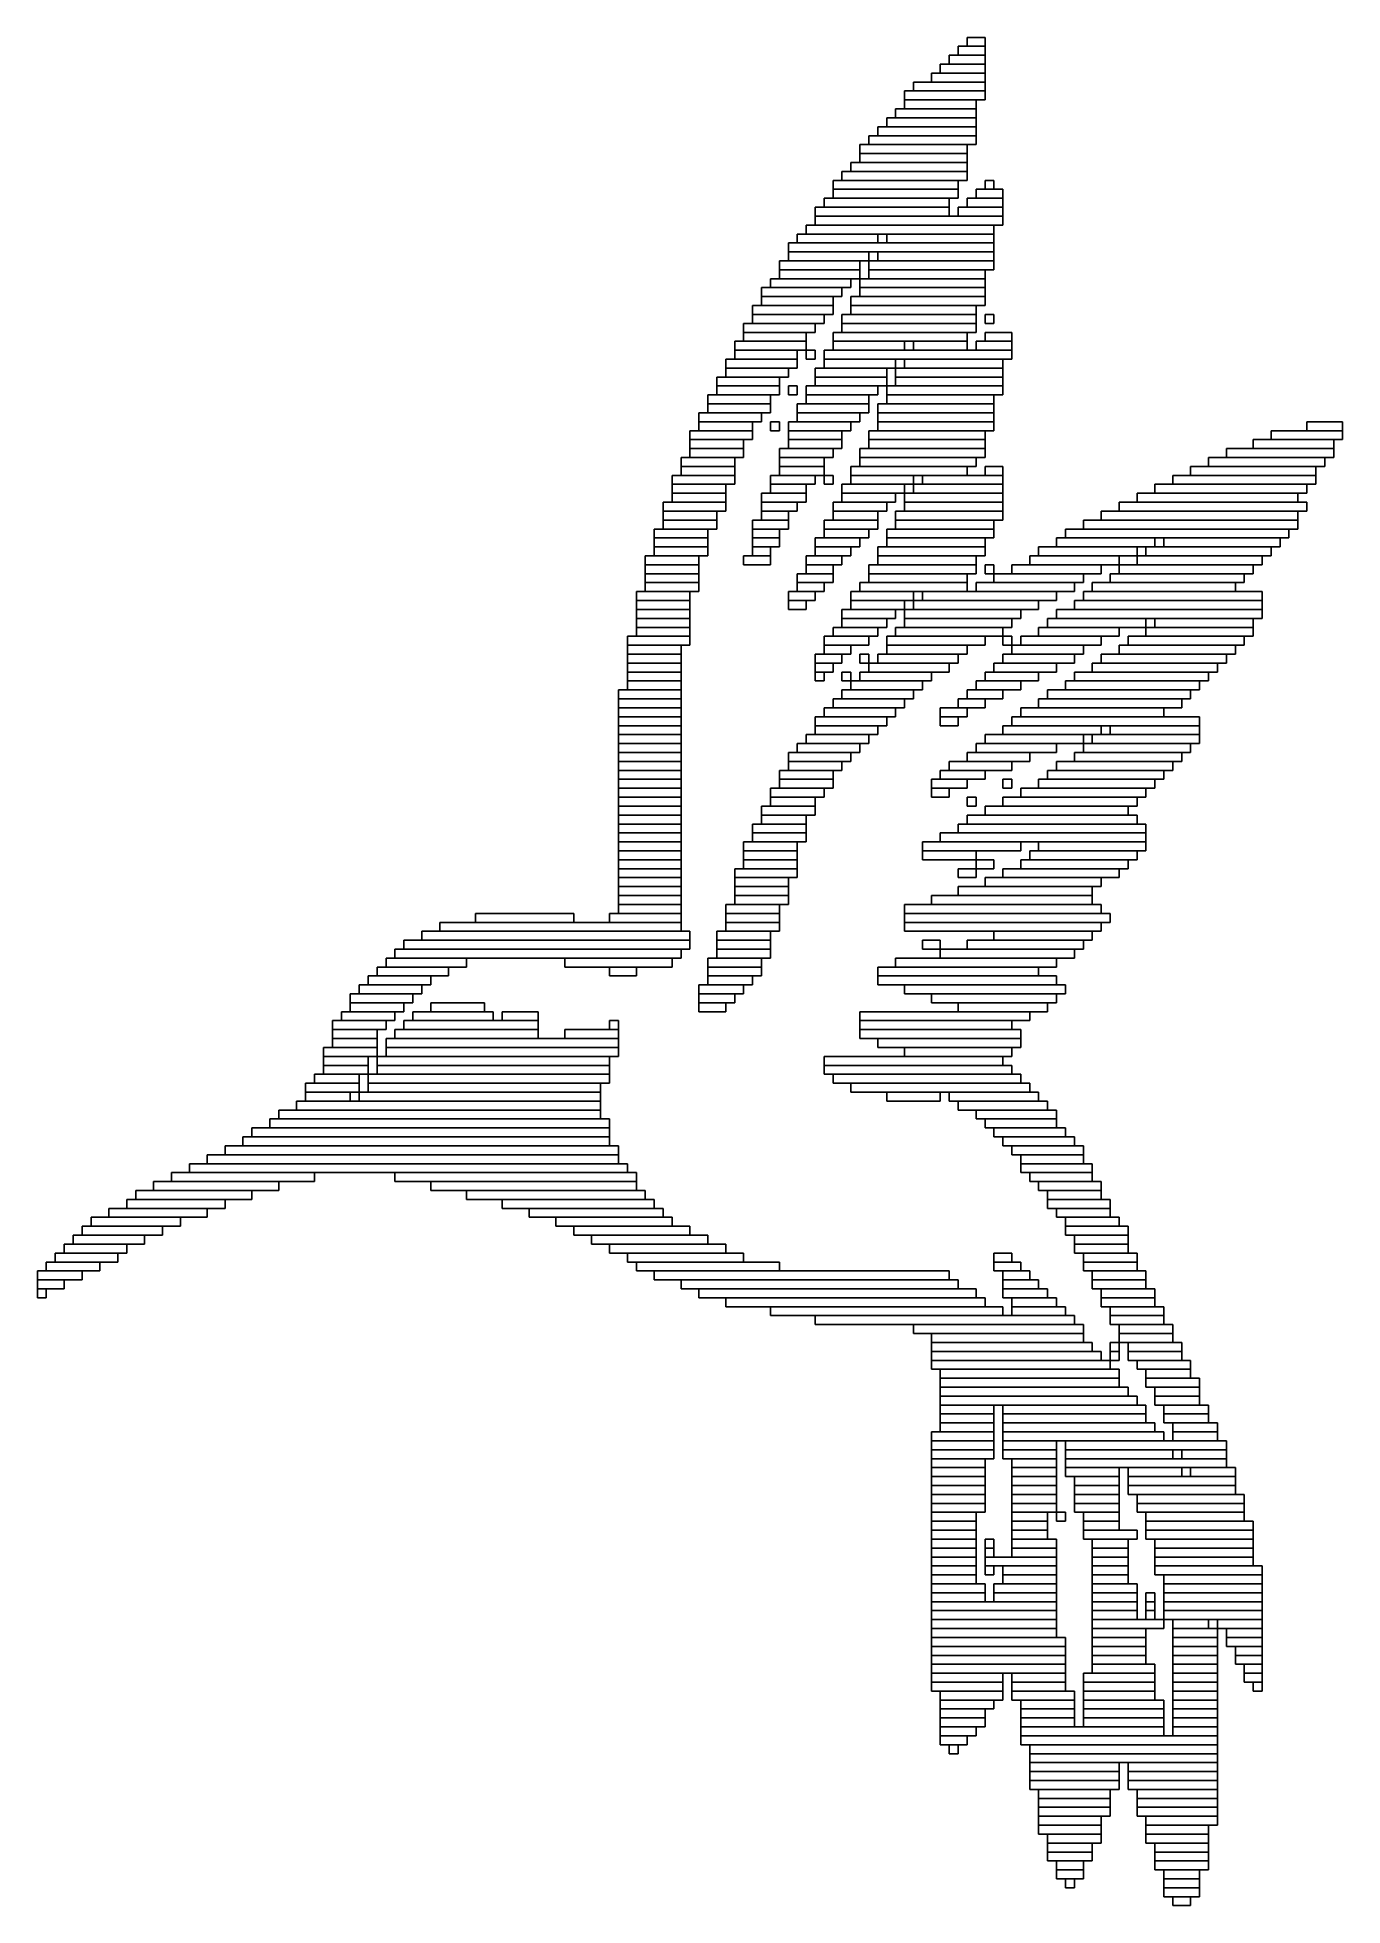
# Model space of a CAD drawing. Extents: x 439 to 585, y 408 to 617.
import ezdxf

# ---------------------------------------------------------------- set-up
doc = ezdxf.new("R2010")
doc.units = 0

msp = doc.modelspace()

# ---------------------------------------------------------------- linework, layer by layer
for p, q in [((543, 617), (545, 617)), ((543, 616), (543, 617)), ((545, 617), (545, 616)), ((541, 615), (545, 615)), ((541, 614), (541, 615)), ((542, 616), (545, 616)), ((542, 615), (542, 616)), ((545, 615), (542, 615)), ((545, 616), (543, 616)), ((545, 616), (545, 615)), ((545, 615), (545, 614)), ((539, 613), (545, 613)), ((539, 612), (539, 613)), ((540, 614), (545, 614)), ((540, 613), (540, 614)), ((545, 613), (540, 613)), ((545, 614), (541, 614)), ((545, 614), (545, 613)), ((545, 613), (545, 612)), ((536, 611), (545, 611)), ((536, 610), (536, 611)), ((537, 612), (545, 612)), ((537, 611), (537, 612)), ((545, 611), (537, 611)), ((545, 612), (539, 612)), ((545, 612), (545, 611)), ((545, 611), (545, 610)), ((535, 609), (544, 609)), ((535, 608), (535, 609)), ((545, 610), (536, 610)), ((536, 610), (544, 610)), ((536, 609), (536, 610)), ((544, 609), (536, 609)), ((544, 610), (544, 609)), ((544, 609), (544, 608)), ((533, 607), (544, 607)), ((533, 606), (533, 607)), ((534, 608), (544, 608)), ((534, 607), (534, 608)), ((544, 607), (534, 607)), ((544, 608), (535, 608)), ((544, 608), (544, 607)), ((544, 607), (544, 606)), ((531, 605), (543, 605)), ((531, 604), (531, 605)), ((532, 606), (544, 606)), ((532, 605), (532, 606)), ((544, 605), (532, 605)), ((544, 606), (533, 606)), ((543, 605), (543, 604)), ((544, 606), (544, 605)), ((529, 602), (543, 602)), ((529, 601), (529, 602)), ((530, 603), (543, 603)), ((530, 602), (530, 603)), ((543, 602), (530, 602)), ((543, 604), (531, 604)), ((531, 604), (543, 604)), ((531, 603), (531, 604)), ((543, 603), (531, 603)), ((543, 604), (543, 603)), ((543, 603), (543, 602)), ((543, 602), (543, 601)), ((528, 601), (542, 601)), ((528, 600), (528, 601)), ((542, 600), (528, 600)), ((528, 600), (542, 600)), ((528, 599), (528, 600)), ((543, 601), (529, 601)), ((542, 601), (542, 600)), ((542, 600), (542, 599)), ((544, 600), (547, 600)), ((544, 599), (544, 600)), ((545, 601), (546, 601)), ((545, 600), (545, 601)), ((546, 600), (545, 600)), ((546, 601), (546, 600)), ((547, 600), (547, 599)), ((526, 598), (541, 598)), ((526, 597), (526, 598)), ((527, 599), (541, 599)), ((527, 598), (527, 599)), ((541, 598), (527, 598)), ((542, 599), (528, 599)), ((541, 599), (541, 598)), ((541, 598), (541, 597)), ((542, 598), (547, 598)), ((542, 597), (542, 598)), ((543, 599), (547, 599)), ((543, 598), (543, 599)), ((547, 598), (543, 598)), ((547, 599), (544, 599)), ((547, 599), (547, 598)), ((547, 598), (547, 597)), ((525, 596), (546, 596)), ((525, 595), (525, 596)), ((541, 597), (526, 597)), ((526, 597), (547, 597)), ((526, 596), (526, 597)), ((547, 596), (526, 596)), ((547, 597), (542, 597)), ((546, 596), (546, 595)), ((547, 597), (547, 596)), ((523, 594), (546, 594)), ((523, 593), (523, 594)), ((524, 595), (533, 595)), ((524, 594), (524, 595)), ((533, 594), (524, 594)), ((546, 595), (525, 595)), ((533, 595), (533, 594)), ((534, 595), (546, 595)), ((534, 594), (534, 595)), ((546, 594), (534, 594)), ((546, 595), (546, 594)), ((546, 594), (546, 593)), ((522, 592), (531, 592)), ((522, 591), (522, 592)), ((546, 593), (523, 593)), ((523, 593), (532, 593)), ((523, 592), (523, 593)), ((532, 592), (523, 592)), ((531, 592), (531, 591)), ((532, 593), (532, 592)), ((532, 592), (546, 592)), ((532, 591), (532, 592)), ((533, 593), (546, 593)), ((533, 592), (533, 593)), ((546, 592), (533, 592)), ((546, 593), (546, 592)), ((546, 592), (546, 591)), ((521, 590), (530, 590)), ((521, 589), (521, 590)), ((531, 591), (522, 591)), ((522, 591), (531, 591)), ((522, 590), (522, 591)), ((531, 590), (522, 590)), ((530, 590), (530, 589)), ((531, 591), (531, 590)), ((531, 590), (545, 590)), ((531, 589), (531, 590)), ((546, 591), (532, 591)), ((532, 591), (545, 591)), ((532, 590), (532, 591)), ((545, 590), (532, 590)), ((545, 591), (545, 590)), ((545, 590), (545, 589)), ((520, 589), (529, 589)), ((520, 588), (520, 589)), ((529, 588), (520, 588)), ((520, 588), (528, 588)), ((520, 587), (520, 588)), ((530, 589), (521, 589)), ((528, 588), (528, 587)), ((529, 589), (529, 588)), ((530, 588), (545, 588)), ((530, 587), (530, 588)), ((545, 589), (531, 589)), ((531, 589), (545, 589)), ((531, 588), (531, 589)), ((545, 588), (531, 588)), ((545, 589), (545, 588)), ((545, 588), (545, 587)), ((519, 587), (528, 587)), ((519, 586), (519, 587)), ((528, 586), (519, 586)), ((519, 586), (527, 586)), ((519, 585), (519, 586)), ((528, 587), (520, 587)), ((527, 586), (527, 585)), ((528, 587), (528, 586)), ((529, 586), (544, 586)), ((529, 585), (529, 586)), ((545, 587), (530, 587)), ((530, 587), (544, 587)), ((530, 586), (530, 587)), ((544, 586), (530, 586)), ((544, 587), (544, 586)), ((544, 586), (544, 585)), ((545, 586), (546, 586)), ((545, 585), (545, 586)), ((546, 586), (546, 585)), ((518, 585), (526, 585)), ((518, 584), (518, 585)), ((526, 584), (518, 584)), ((518, 584), (525, 584)), ((518, 583), (518, 584)), ((527, 585), (519, 585)), ((525, 584), (525, 583)), ((526, 585), (526, 584)), ((528, 584), (543, 584)), ((528, 583), (528, 584)), ((544, 585), (529, 585)), ((529, 585), (544, 585)), ((529, 584), (529, 585)), ((544, 584), (529, 584)), ((543, 584), (543, 583)), ((544, 585), (544, 584)), ((546, 585), (545, 585)), ((545, 584), (548, 584)), ((545, 583), (545, 584)), ((548, 584), (548, 583)), ((517, 583), (525, 583)), ((517, 582), (517, 583)), ((525, 582), (517, 582)), ((517, 582), (524, 582)), ((517, 581), (517, 582)), ((525, 583), (518, 583)), ((524, 582), (524, 581)), ((525, 583), (525, 582)), ((525, 582), (526, 582)), ((525, 581), (525, 582)), ((526, 582), (526, 581)), ((527, 582), (548, 582)), ((527, 581), (527, 582)), ((543, 583), (528, 583)), ((528, 583), (536, 583)), ((528, 582), (528, 583)), ((536, 582), (528, 582)), ((536, 583), (536, 582)), ((537, 583), (543, 583)), ((537, 582), (537, 583)), ((543, 582), (537, 582)), ((543, 583), (543, 582)), ((544, 583), (548, 583)), ((544, 582), (544, 583)), ((548, 582), (544, 582)), ((548, 583), (545, 583)), ((548, 583), (548, 582)), ((548, 582), (548, 581)), ((515, 579), (522, 579)), ((515, 578), (515, 579)), ((516, 581), (524, 581)), ((516, 580), (516, 581)), ((524, 580), (516, 580)), ((516, 580), (523, 580)), ((516, 579), (516, 580)), ((523, 579), (516, 579)), ((524, 581), (517, 581)), ((522, 579), (522, 578)), ((523, 580), (523, 579)), ((524, 581), (524, 580)), ((526, 581), (525, 581)), ((526, 580), (534, 580)), ((526, 579), (526, 580)), ((534, 579), (526, 579)), ((526, 579), (534, 579)), ((526, 578), (526, 579)), ((548, 581), (527, 581)), ((527, 581), (535, 581)), ((527, 580), (527, 581)), ((535, 580), (527, 580)), ((534, 580), (534, 579)), ((534, 579), (534, 578)), ((535, 581), (535, 580)), ((535, 580), (547, 580)), ((535, 579), (535, 580)), ((547, 579), (535, 579)), ((535, 579), (547, 579)), ((535, 578), (535, 579)), ((536, 581), (547, 581)), ((536, 580), (536, 581)), ((547, 580), (536, 580)), ((547, 581), (547, 580)), ((547, 580), (547, 579)), ((547, 579), (547, 578)), ((514, 577), (521, 577)), ((514, 576), (514, 577)), ((522, 578), (515, 578)), ((515, 578), (522, 578)), ((515, 577), (515, 578)), ((522, 577), (515, 577)), ((521, 577), (521, 576)), ((522, 578), (522, 577)), ((523, 578), (524, 578)), ((523, 577), (523, 578)), ((524, 577), (523, 577)), ((524, 578), (524, 577)), ((525, 578), (533, 578)), ((525, 577), (525, 578)), ((533, 577), (525, 577)), ((525, 577), (532, 577)), ((525, 576), (525, 577)), ((534, 578), (526, 578)), ((532, 577), (532, 576)), ((533, 578), (533, 577)), ((534, 578), (547, 578)), ((534, 577), (534, 578)), ((547, 577), (534, 577)), ((534, 577), (546, 577)), ((534, 576), (534, 577)), ((547, 578), (535, 578)), ((546, 577), (546, 576)), ((547, 578), (547, 577)), ((513, 575), (520, 575)), ((513, 574), (513, 575)), ((521, 576), (514, 576)), ((514, 576), (521, 576)), ((514, 575), (514, 576)), ((521, 575), (514, 575)), ((520, 575), (520, 574)), ((521, 576), (521, 575)), ((524, 576), (532, 576)), ((524, 575), (524, 576)), ((532, 575), (524, 575)), ((524, 575), (531, 575)), ((524, 574), (524, 575)), ((532, 576), (525, 576)), ((531, 575), (531, 574)), ((532, 576), (532, 575)), ((533, 576), (546, 576)), ((533, 575), (533, 576)), ((546, 575), (533, 575)), ((533, 575), (546, 575)), ((533, 574), (533, 575)), ((546, 576), (534, 576)), ((546, 576), (546, 575)), ((546, 575), (546, 574)), ((512, 573), (519, 573)), ((512, 572), (512, 573)), ((520, 574), (513, 574)), ((513, 574), (519, 574)), ((513, 573), (513, 574)), ((519, 573), (513, 573)), ((519, 574), (519, 573)), ((519, 573), (519, 572)), ((521, 574), (522, 574)), ((521, 573), (521, 574)), ((522, 573), (521, 573)), ((522, 574), (522, 573)), ((523, 574), (530, 574)), ((523, 573), (523, 574)), ((530, 573), (523, 573)), ((523, 573), (529, 573)), ((523, 572), (523, 573)), ((531, 574), (524, 574)), ((529, 573), (529, 572)), ((530, 574), (530, 573)), ((532, 573), (545, 573)), ((532, 572), (532, 573)), ((546, 574), (533, 574)), ((533, 574), (546, 574)), ((533, 573), (533, 574)), ((546, 573), (533, 573)), ((545, 573), (545, 572)), ((546, 574), (546, 573)), ((577, 573), (585, 573)), ((577, 572), (577, 573)), ((581, 574), (585, 574)), ((581, 573), (581, 574)), ((585, 573), (581, 573)), ((585, 574), (585, 573)), ((585, 573), (585, 572)), ((519, 572), (512, 572)), ((512, 572), (518, 572)), ((512, 571), (512, 572)), ((518, 571), (512, 571)), ((512, 571), (518, 571)), ((512, 570), (512, 571)), ((518, 572), (518, 571)), ((518, 571), (518, 570)), ((522, 571), (528, 571)), ((522, 570), (522, 571)), ((529, 572), (523, 572)), ((523, 572), (529, 572)), ((523, 571), (523, 572)), ((529, 571), (523, 571)), ((528, 571), (528, 570)), ((529, 572), (529, 571)), ((531, 571), (545, 571)), ((531, 570), (531, 571)), ((545, 572), (532, 572)), ((532, 572), (545, 572)), ((532, 571), (532, 572)), ((545, 571), (532, 571)), ((545, 572), (545, 571)), ((545, 571), (545, 570)), ((572, 571), (584, 571)), ((572, 570), (572, 571)), ((575, 572), (584, 572)), ((575, 571), (575, 572)), ((584, 571), (575, 571)), ((585, 572), (577, 572)), ((584, 572), (584, 571)), ((584, 571), (584, 570)), ((511, 570), (517, 570)), ((511, 569), (511, 570)), ((517, 569), (511, 569)), ((511, 569), (517, 569)), ((511, 568), (511, 569)), ((518, 570), (512, 570)), ((517, 570), (517, 569)), ((517, 569), (517, 568)), ((528, 570), (522, 570)), ((522, 570), (527, 570)), ((522, 569), (522, 570)), ((527, 569), (522, 569)), ((522, 569), (527, 569)), ((522, 568), (522, 569)), ((527, 570), (527, 569)), ((527, 569), (527, 568)), ((530, 569), (543, 569)), ((530, 568), (530, 569)), ((545, 570), (531, 570)), ((531, 570), (544, 570)), ((531, 569), (531, 570)), ((544, 569), (531, 569)), ((543, 569), (543, 568)), ((544, 570), (544, 569)), ((545, 569), (547, 569)), ((545, 568), (545, 569)), ((547, 569), (547, 568)), ((568, 569), (582, 569)), ((568, 568), (568, 569)), ((570, 570), (583, 570)), ((570, 569), (570, 570)), ((583, 569), (570, 569)), ((584, 570), (572, 570)), ((582, 569), (582, 568)), ((583, 570), (583, 569)), ((510, 568), (517, 568)), ((510, 567), (510, 568)), ((517, 567), (510, 567)), ((510, 567), (516, 567)), ((510, 566), (510, 567)), ((517, 568), (511, 568)), ((516, 567), (516, 566)), ((517, 568), (517, 567)), ((521, 568), (526, 568)), ((521, 567), (521, 568)), ((526, 567), (521, 567)), ((521, 567), (525, 567)), ((521, 566), (521, 567)), ((527, 568), (522, 568)), ((525, 567), (525, 566)), ((526, 568), (526, 567)), ((527, 568), (528, 568)), ((527, 567), (527, 568)), ((528, 567), (527, 567)), ((528, 568), (528, 567)), ((529, 567), (536, 567)), ((529, 566), (529, 567)), ((543, 568), (530, 568)), ((530, 568), (537, 568)), ((530, 567), (530, 568)), ((537, 567), (530, 567)), ((536, 567), (536, 566)), ((537, 568), (537, 567)), ((537, 567), (547, 567)), ((537, 566), (537, 567)), ((538, 568), (547, 568)), ((538, 567), (538, 568)), ((547, 567), (538, 567)), ((547, 568), (545, 568)), ((547, 568), (547, 567)), ((547, 567), (547, 566)), ((564, 567), (581, 567)), ((564, 566), (564, 567)), ((566, 568), (582, 568)), ((566, 567), (566, 568)), ((582, 567), (566, 567)), ((582, 568), (568, 568)), ((581, 567), (581, 566)), ((582, 568), (582, 567)), ((509, 565), (516, 565)), ((509, 564), (509, 565)), ((516, 566), (510, 566)), ((510, 566), (516, 566)), ((510, 565), (510, 566)), ((516, 565), (510, 565)), ((516, 566), (516, 565)), ((516, 565), (516, 564)), ((520, 566), (525, 566)), ((520, 565), (520, 566)), ((525, 565), (520, 565)), ((520, 565), (524, 565)), ((520, 564), (520, 565)), ((525, 566), (521, 566)), ((524, 565), (524, 564)), ((525, 566), (525, 565)), ((528, 565), (534, 565)), ((528, 564), (528, 565)), ((536, 566), (529, 566)), ((529, 566), (535, 566)), ((529, 565), (529, 566)), ((535, 565), (529, 565)), ((534, 565), (534, 564)), ((535, 566), (535, 565)), ((536, 566), (547, 566)), ((536, 565), (536, 566)), ((547, 565), (536, 565)), ((536, 565), (547, 565)), ((536, 564), (536, 565)), ((547, 566), (537, 566)), ((547, 566), (547, 565)), ((547, 565), (547, 564)), ((560, 565), (581, 565)), ((560, 564), (560, 565)), ((562, 566), (580, 566)), ((562, 565), (562, 566)), ((580, 565), (562, 565)), ((581, 566), (564, 566)), ((580, 566), (580, 565)), ((581, 565), (581, 564)), ((516, 564), (509, 564)), ((509, 564), (515, 564)), ((509, 563), (509, 564)), ((515, 563), (509, 563)), ((509, 563), (515, 563)), ((509, 562), (509, 563)), ((515, 564), (515, 563)), ((515, 563), (515, 562)), ((519, 563), (523, 563)), ((519, 562), (519, 563)), ((524, 564), (520, 564)), ((520, 564), (523, 564)), ((520, 563), (520, 564)), ((523, 563), (520, 563)), ((523, 564), (523, 563)), ((523, 563), (523, 562)), ((527, 563), (533, 563)), ((527, 562), (527, 563)), ((534, 564), (528, 564)), ((528, 564), (533, 564)), ((528, 563), (528, 564)), ((533, 563), (528, 563)), ((533, 564), (533, 563)), ((533, 563), (533, 562)), ((535, 564), (547, 564)), ((535, 563), (535, 564)), ((547, 563), (535, 563)), ((535, 563), (546, 563)), ((535, 562), (535, 563)), ((547, 564), (536, 564)), ((546, 563), (546, 562)), ((547, 564), (547, 563)), ((556, 563), (580, 563)), ((556, 562), (556, 563)), ((558, 564), (580, 564)), ((558, 563), (558, 564)), ((580, 563), (558, 563)), ((581, 564), (560, 564)), ((580, 564), (580, 563)), ((580, 563), (580, 562)), ((508, 562), (514, 562)), ((508, 561), (508, 562)), ((514, 561), (508, 561)), ((508, 561), (514, 561)), ((508, 560), (508, 561)), ((515, 562), (509, 562)), ((514, 562), (514, 561)), ((514, 561), (514, 560)), ((523, 562), (519, 562)), ((519, 562), (522, 562)), ((519, 561), (519, 562)), ((522, 561), (519, 561)), ((519, 561), (522, 561)), ((519, 560), (519, 561)), ((522, 562), (522, 561)), ((522, 561), (522, 560)), ((526, 561), (531, 561)), ((526, 560), (526, 561)), ((533, 562), (527, 562)), ((527, 562), (532, 562)), ((527, 561), (527, 562)), ((532, 561), (527, 561)), ((531, 561), (531, 560)), ((532, 562), (532, 561)), ((534, 562), (546, 562)), ((534, 561), (534, 562)), ((546, 561), (534, 561)), ((534, 561), (545, 561)), ((534, 560), (534, 561)), ((546, 562), (535, 562)), ((545, 561), (545, 560)), ((546, 562), (546, 561)), ((553, 561), (564, 561)), ((553, 560), (553, 561)), ((554, 562), (579, 562)), ((554, 561), (554, 562)), ((579, 561), (554, 561)), ((580, 562), (556, 562)), ((564, 561), (564, 560)), ((565, 561), (578, 561)), ((565, 560), (565, 561)), ((578, 561), (578, 560)), ((579, 562), (579, 561)), ((507, 559), (513, 559)), ((507, 558), (507, 559)), ((514, 560), (508, 560)), ((508, 560), (514, 560)), ((508, 559), (508, 560)), ((514, 559), (508, 559)), ((513, 559), (513, 558)), ((514, 560), (514, 559)), ((518, 559), (521, 559)), ((518, 558), (518, 559)), ((522, 560), (519, 560)), ((519, 560), (521, 560)), ((519, 559), (519, 560)), ((521, 559), (519, 559)), ((521, 560), (521, 559)), ((521, 559), (521, 558)), ((525, 559), (529, 559)), ((525, 558), (525, 559)), ((531, 560), (526, 560)), ((526, 560), (530, 560)), ((526, 559), (526, 560)), ((530, 559), (526, 559)), ((529, 559), (529, 558)), ((530, 560), (530, 559)), ((533, 560), (545, 560)), ((533, 559), (533, 560)), ((545, 559), (533, 559)), ((533, 559), (544, 559)), ((533, 558), (533, 559)), ((545, 560), (534, 560)), ((544, 559), (544, 558)), ((545, 560), (545, 559)), ((550, 559), (560, 559)), ((550, 558), (550, 559)), ((551, 560), (562, 560)), ((551, 559), (551, 560)), ((562, 559), (551, 559)), ((564, 560), (553, 560)), ((560, 559), (560, 558)), ((562, 560), (562, 559)), ((562, 559), (576, 559)), ((562, 558), (562, 559)), ((563, 560), (577, 560)), ((563, 559), (563, 560)), ((577, 559), (563, 559)), ((578, 560), (565, 560)), ((576, 559), (576, 558)), ((577, 560), (577, 559)), ((513, 558), (507, 558)), ((507, 558), (513, 558)), ((507, 557), (507, 558)), ((513, 557), (507, 557)), ((507, 557), (513, 557)), ((507, 556), (507, 557)), ((513, 556), (507, 556)), ((507, 556), (513, 556)), ((507, 555), (507, 556)), ((513, 558), (513, 557)), ((513, 557), (513, 556)), ((513, 556), (513, 555)), ((521, 558), (518, 558)), ((524, 557), (528, 557)), ((524, 556), (524, 557)), ((528, 556), (524, 556)), ((524, 556), (527, 556)), ((524, 555), (524, 556)), ((529, 558), (525, 558)), ((525, 558), (528, 558)), ((525, 557), (525, 558)), ((528, 557), (525, 557)), ((527, 556), (527, 555)), ((528, 558), (528, 557)), ((528, 557), (528, 556)), ((531, 556), (543, 556)), ((531, 555), (531, 556)), ((532, 558), (544, 558)), ((532, 557), (532, 558)), ((544, 557), (532, 557)), ((532, 557), (543, 557)), ((532, 556), (532, 557)), ((543, 556), (532, 556)), ((544, 558), (533, 558)), ((543, 557), (543, 556)), ((543, 556), (543, 555)), ((544, 558), (544, 557)), ((544, 556), (555, 556)), ((544, 555), (544, 556)), ((545, 558), (546, 558)), ((545, 557), (545, 558)), ((546, 557), (545, 557)), ((546, 558), (546, 557)), ((546, 557), (556, 557)), ((546, 556), (546, 557)), ((556, 556), (546, 556)), ((548, 558), (558, 558)), ((548, 557), (548, 558)), ((558, 557), (548, 557)), ((560, 558), (550, 558)), ((555, 556), (555, 555)), ((556, 557), (556, 556)), ((557, 556), (573, 556)), ((557, 555), (557, 556)), ((558, 558), (558, 557)), ((559, 557), (574, 557)), ((559, 556), (559, 557)), ((574, 556), (559, 556)), ((560, 558), (575, 558)), ((560, 557), (560, 558)), ((575, 557), (560, 557)), ((576, 558), (562, 558)), ((573, 556), (573, 555)), ((574, 557), (574, 556)), ((575, 558), (575, 557)), ((506, 555), (512, 555)), ((506, 554), (506, 555)), ((512, 554), (506, 554)), ((506, 554), (512, 554)), ((506, 553), (506, 554)), ((513, 555), (507, 555)), ((512, 555), (512, 554)), ((512, 554), (512, 553)), ((523, 555), (526, 555)), ((523, 554), (523, 555)), ((526, 554), (523, 554)), ((523, 554), (525, 554)), ((523, 553), (523, 554)), ((527, 555), (524, 555)), ((525, 554), (525, 553)), ((526, 555), (526, 554)), ((530, 555), (537, 555)), ((530, 554), (530, 555)), ((537, 554), (530, 554)), ((530, 554), (536, 554)), ((530, 553), (530, 554)), ((543, 555), (531, 555)), ((536, 554), (536, 553)), ((537, 555), (537, 554)), ((537, 554), (551, 554)), ((537, 553), (537, 554)), ((538, 555), (553, 555)), ((538, 554), (538, 555)), ((553, 554), (538, 554)), ((555, 555), (544, 555)), ((551, 554), (551, 553)), ((553, 555), (553, 554)), ((555, 554), (576, 554)), ((555, 553), (555, 554)), ((556, 555), (576, 555)), ((556, 554), (556, 555)), ((576, 554), (556, 554)), ((573, 555), (557, 555)), ((576, 555), (576, 554)), ((576, 554), (576, 553)), ((512, 553), (506, 553)), ((506, 553), (512, 553)), ((506, 552), (506, 553)), ((512, 552), (506, 552)), ((506, 552), (512, 552)), ((506, 551), (506, 552)), ((512, 553), (512, 552)), ((512, 552), (512, 551)), ((525, 553), (523, 553)), ((529, 553), (535, 553)), ((529, 552), (529, 553)), ((535, 552), (529, 552)), ((529, 552), (534, 552)), ((529, 551), (529, 552)), ((536, 553), (530, 553)), ((534, 552), (534, 551)), ((535, 553), (535, 552)), ((536, 553), (549, 553)), ((536, 552), (536, 553)), ((549, 552), (536, 552)), ((536, 552), (548, 552)), ((536, 551), (536, 552)), ((551, 553), (537, 553)), ((548, 552), (548, 551)), ((549, 553), (549, 552)), ((552, 552), (563, 552)), ((552, 551), (552, 552)), ((553, 553), (576, 553)), ((553, 552), (553, 553)), ((576, 552), (553, 552)), ((576, 553), (555, 553)), ((563, 552), (563, 551)), ((564, 552), (575, 552)), ((564, 551), (564, 552)), ((575, 552), (575, 551)), ((576, 553), (576, 552)), ((505, 550), (512, 550)), ((505, 549), (505, 550)), ((512, 551), (506, 551)), ((506, 551), (512, 551)), ((506, 550), (506, 551)), ((512, 550), (506, 550)), ((512, 551), (512, 550)), ((512, 550), (512, 549)), ((527, 550), (532, 550)), ((527, 549), (527, 550)), ((528, 551), (533, 551)), ((528, 550), (528, 551)), ((533, 550), (528, 550)), ((534, 551), (529, 551)), ((532, 550), (532, 549)), ((533, 551), (533, 550)), ((534, 550), (545, 550)), ((534, 549), (534, 550)), ((535, 551), (547, 551)), ((535, 550), (535, 551)), ((547, 550), (535, 550)), ((548, 551), (536, 551)), ((545, 550), (545, 549)), ((547, 551), (547, 550)), ((547, 550), (548, 550)), ((547, 549), (547, 550)), ((548, 550), (548, 549)), ((549, 550), (558, 550)), ((549, 549), (549, 550)), ((551, 551), (560, 551)), ((551, 550), (551, 551)), ((560, 550), (551, 550)), ((563, 551), (552, 551)), ((558, 550), (558, 549)), ((560, 551), (560, 550)), ((561, 550), (574, 550)), ((561, 549), (561, 550)), ((563, 551), (575, 551)), ((563, 550), (563, 551)), ((575, 550), (563, 550)), ((575, 551), (564, 551)), ((574, 550), (574, 549)), ((575, 551), (575, 550)), ((512, 549), (505, 549)), ((505, 549), (511, 549)), ((505, 548), (505, 549)), ((511, 548), (505, 548)), ((505, 548), (511, 548)), ((505, 547), (505, 548)), ((511, 549), (511, 548)), ((511, 548), (511, 547)), ((526, 548), (529, 548)), ((526, 547), (526, 548)), ((532, 549), (527, 549)), ((527, 549), (530, 549)), ((527, 548), (527, 549)), ((530, 548), (527, 548)), ((529, 548), (529, 547)), ((530, 549), (530, 548)), ((531, 548), (532, 548)), ((531, 547), (531, 548)), ((532, 548), (532, 547)), ((533, 548), (542, 548)), ((533, 547), (533, 548)), ((545, 549), (534, 549)), ((534, 549), (543, 549)), ((534, 548), (534, 549)), ((543, 548), (534, 548)), ((542, 548), (542, 547)), ((543, 549), (543, 548)), ((548, 549), (547, 549)), ((547, 548), (555, 548)), ((547, 547), (547, 548)), ((548, 549), (556, 549)), ((548, 548), (548, 549)), ((556, 548), (548, 548)), ((558, 549), (549, 549)), ((555, 548), (555, 547)), ((556, 549), (556, 548)), ((558, 548), (572, 548)), ((558, 547), (558, 548)), ((560, 549), (573, 549)), ((560, 548), (560, 549)), ((573, 548), (560, 548)), ((574, 549), (561, 549)), ((572, 548), (572, 547)), ((573, 549), (573, 548)), ((511, 547), (505, 547)), ((505, 547), (511, 547)), ((505, 546), (505, 547)), ((511, 546), (505, 546)), ((505, 546), (511, 546)), ((505, 545), (505, 546)), ((511, 547), (511, 546)), ((511, 546), (511, 545)), ((529, 547), (526, 547)), ((526, 547), (528, 547)), ((526, 546), (526, 547)), ((528, 546), (526, 546)), ((526, 546), (527, 546)), ((526, 545), (526, 546)), ((527, 546), (527, 545)), ((528, 547), (528, 546)), ((529, 546), (530, 546)), ((529, 545), (529, 546)), ((530, 546), (530, 545)), ((532, 547), (531, 547)), ((531, 546), (539, 546)), ((531, 545), (531, 546)), ((532, 547), (541, 547)), ((532, 546), (532, 547)), ((541, 546), (532, 546)), ((542, 547), (533, 547)), ((539, 546), (539, 545)), ((541, 547), (541, 546)), ((545, 546), (551, 546)), ((545, 545), (545, 546)), ((546, 547), (553, 547)), ((546, 546), (546, 547)), ((553, 546), (546, 546)), ((555, 547), (547, 547)), ((551, 546), (551, 545)), ((553, 547), (553, 546)), ((555, 546), (570, 546)), ((555, 545), (555, 546)), ((557, 547), (571, 547)), ((557, 546), (557, 547)), ((571, 546), (557, 546)), ((572, 547), (558, 547)), ((570, 546), (570, 545)), ((571, 547), (571, 546)), ((504, 544), (511, 544)), ((504, 543), (504, 544)), ((511, 545), (505, 545)), ((505, 545), (511, 545)), ((505, 544), (505, 545)), ((511, 544), (505, 544)), ((511, 545), (511, 544)), ((511, 544), (511, 543)), ((527, 545), (526, 545)), ((530, 545), (529, 545)), ((529, 544), (537, 544)), ((529, 543), (529, 544)), ((530, 545), (538, 545)), ((530, 544), (530, 545)), ((538, 544), (530, 544)), ((539, 545), (531, 545)), ((537, 544), (537, 543)), ((538, 545), (538, 544)), ((543, 544), (547, 544)), ((543, 543), (543, 544)), ((544, 545), (549, 545)), ((544, 544), (544, 545)), ((549, 544), (544, 544)), ((551, 545), (545, 545)), ((547, 544), (547, 543)), ((549, 545), (549, 544)), ((552, 544), (568, 544)), ((552, 543), (552, 544)), ((554, 545), (569, 545)), ((554, 544), (554, 545)), ((569, 544), (554, 544)), ((570, 545), (555, 545)), ((568, 544), (568, 543)), ((569, 545), (569, 544)), ((511, 543), (504, 543)), ((504, 543), (511, 543)), ((504, 542), (504, 543)), ((511, 542), (504, 542)), ((504, 542), (511, 542)), ((504, 541), (504, 542)), ((511, 543), (511, 542)), ((511, 542), (511, 541)), ((527, 542), (535, 542)), ((527, 541), (527, 542)), ((528, 543), (536, 543)), ((528, 542), (528, 543)), ((536, 542), (528, 542)), ((537, 543), (529, 543)), ((535, 542), (535, 541)), ((536, 543), (536, 542)), ((540, 542), (543, 542)), ((540, 541), (540, 542)), ((542, 543), (545, 543)), ((542, 542), (542, 543)), ((545, 542), (542, 542)), ((547, 543), (543, 543)), ((543, 542), (543, 541)), ((545, 543), (545, 542)), ((549, 542), (565, 542)), ((549, 541), (549, 542)), ((551, 543), (567, 543)), ((551, 542), (551, 543)), ((567, 542), (551, 542)), ((568, 543), (552, 543)), ((565, 542), (565, 541)), ((567, 543), (567, 542)), ((511, 541), (504, 541)), ((504, 541), (511, 541)), ((504, 540), (504, 541)), ((511, 540), (504, 540)), ((504, 540), (511, 540)), ((504, 539), (504, 540)), ((511, 541), (511, 540)), ((511, 540), (511, 539)), ((526, 541), (534, 541)), ((526, 540), (526, 541)), ((534, 540), (526, 540)), ((526, 540), (533, 540)), ((526, 539), (526, 540)), ((535, 541), (527, 541)), ((533, 540), (533, 539)), ((534, 541), (534, 540)), ((543, 541), (540, 541)), ((540, 541), (542, 541)), ((540, 540), (540, 541)), ((542, 540), (540, 540)), ((542, 541), (542, 540)), ((547, 540), (558, 540)), ((547, 539), (547, 540)), ((548, 541), (569, 541)), ((548, 540), (548, 541)), ((569, 540), (548, 540)), ((565, 541), (549, 541)), ((558, 540), (558, 539)), ((559, 540), (569, 540)), ((559, 539), (559, 540)), ((569, 541), (569, 540)), ((569, 540), (569, 539)), ((511, 539), (504, 539)), ((504, 539), (511, 539)), ((504, 538), (504, 539)), ((511, 538), (504, 538)), ((504, 538), (511, 538)), ((504, 537), (504, 538)), ((511, 539), (511, 538)), ((511, 538), (511, 537)), ((524, 538), (531, 538)), ((524, 537), (524, 538)), ((525, 539), (532, 539)), ((525, 538), (525, 539)), ((532, 538), (525, 538)), ((533, 539), (526, 539)), ((531, 538), (531, 537)), ((532, 539), (532, 538)), ((544, 538), (553, 538)), ((544, 537), (544, 538)), ((545, 539), (556, 539)), ((545, 538), (545, 539)), ((556, 538), (545, 538)), ((558, 539), (547, 539)), ((553, 538), (553, 537)), ((556, 539), (556, 538)), ((556, 538), (568, 538)), ((556, 537), (556, 538)), ((557, 539), (569, 539)), ((557, 538), (557, 539)), ((569, 538), (557, 538)), ((569, 539), (559, 539)), ((568, 538), (568, 537)), ((569, 539), (569, 538)), ((511, 537), (504, 537)), ((504, 537), (511, 537)), ((504, 536), (504, 537)), ((511, 536), (504, 536)), ((504, 536), (511, 536)), ((504, 535), (504, 536)), ((511, 537), (511, 536)), ((511, 536), (511, 535)), ((523, 537), (530, 537)), ((523, 536), (523, 537)), ((530, 536), (523, 536)), ((523, 536), (529, 536)), ((523, 535), (523, 536)), ((531, 537), (524, 537)), ((529, 536), (529, 535)), ((530, 537), (530, 536)), ((541, 536), (548, 536)), ((541, 535), (541, 536)), ((543, 537), (550, 537)), ((543, 536), (543, 537)), ((550, 536), (543, 536)), ((553, 537), (544, 537)), ((548, 536), (548, 535)), ((550, 537), (550, 536)), ((553, 536), (566, 536)), ((553, 535), (553, 536)), ((555, 537), (567, 537)), ((555, 536), (555, 537)), ((567, 536), (555, 536)), ((568, 537), (556, 537)), ((566, 536), (566, 535)), ((567, 537), (567, 536)), ((511, 535), (504, 535)), ((504, 535), (511, 535)), ((504, 534), (504, 535)), ((511, 534), (504, 534)), ((504, 534), (511, 534)), ((504, 533), (504, 534)), ((511, 533), (504, 533)), ((504, 533), (511, 533)), ((504, 532), (504, 533)), ((511, 535), (511, 534)), ((511, 534), (511, 533)), ((511, 533), (511, 532)), ((521, 533), (527, 533)), ((521, 532), (521, 533)), ((522, 535), (528, 535)), ((522, 534), (522, 535)), ((528, 534), (522, 534)), ((522, 534), (528, 534)), ((522, 533), (522, 534)), ((528, 533), (522, 533)), ((529, 535), (523, 535)), ((527, 533), (527, 532)), ((528, 535), (528, 534)), ((528, 534), (528, 533)), ((539, 534), (543, 534)), ((539, 533), (539, 534)), ((543, 533), (539, 533)), ((539, 533), (541, 533)), ((539, 532), (539, 533)), ((540, 535), (545, 535)), ((540, 534), (540, 535)), ((545, 534), (540, 534)), ((548, 535), (541, 535)), ((541, 533), (541, 532)), ((543, 534), (543, 533)), ((545, 535), (545, 534)), ((547, 534), (548, 534)), ((547, 533), (547, 534)), ((548, 533), (547, 533)), ((548, 534), (548, 533)), ((549, 533), (563, 533)), ((549, 532), (549, 533)), ((551, 534), (564, 534)), ((551, 533), (551, 534)), ((564, 533), (551, 533)), ((552, 535), (565, 535)), ((552, 534), (552, 535)), ((565, 534), (552, 534)), ((566, 535), (553, 535)), ((563, 533), (563, 532)), ((564, 534), (564, 533)), ((565, 535), (565, 534)), ((511, 532), (504, 532)), ((504, 532), (511, 532)), ((504, 531), (504, 532)), ((511, 531), (504, 531)), ((504, 531), (511, 531)), ((504, 530), (504, 531)), ((511, 532), (511, 531)), ((511, 531), (511, 530)), ((520, 531), (526, 531)), ((520, 530), (520, 531)), ((527, 532), (521, 532)), ((521, 532), (526, 532)), ((521, 531), (521, 532)), ((526, 531), (521, 531)), ((526, 532), (526, 531)), ((526, 531), (526, 530)), ((541, 532), (539, 532)), ((543, 532), (544, 532)), ((543, 531), (543, 532)), ((544, 531), (543, 531)), ((544, 532), (544, 531)), ((545, 531), (561, 531)), ((545, 530), (545, 531)), ((547, 532), (562, 532)), ((547, 531), (547, 532)), ((562, 531), (547, 531)), ((563, 532), (549, 532)), ((561, 531), (561, 530)), ((562, 532), (562, 531)), ((511, 530), (504, 530)), ((504, 530), (511, 530)), ((504, 529), (504, 530)), ((511, 529), (504, 529)), ((504, 529), (511, 529)), ((504, 528), (504, 529)), ((511, 530), (511, 529)), ((511, 529), (511, 528)), ((519, 529), (525, 529)), ((519, 528), (519, 529)), ((526, 530), (520, 530)), ((520, 530), (525, 530)), ((520, 529), (520, 530)), ((525, 529), (520, 529)), ((525, 530), (525, 529)), ((525, 529), (525, 528)), ((542, 529), (563, 529)), ((542, 528), (542, 529)), ((543, 530), (562, 530)), ((543, 529), (543, 530)), ((562, 529), (543, 529)), ((561, 530), (545, 530)), ((562, 530), (562, 529)), ((563, 529), (563, 528)), ((511, 528), (504, 528)), ((504, 528), (511, 528)), ((504, 527), (504, 528)), ((511, 527), (504, 527)), ((504, 527), (511, 527)), ((504, 526), (504, 527)), ((511, 528), (511, 527)), ((511, 527), (511, 526)), ((518, 527), (524, 527)), ((518, 526), (518, 527)), ((525, 528), (519, 528)), ((519, 528), (525, 528)), ((519, 527), (519, 528)), ((525, 527), (519, 527)), ((524, 527), (524, 526)), ((525, 528), (525, 527)), ((538, 527), (549, 527)), ((538, 526), (538, 527)), ((540, 528), (563, 528)), ((540, 527), (540, 528)), ((563, 527), (540, 527)), ((563, 528), (542, 528)), ((549, 527), (549, 526)), ((551, 527), (563, 527)), ((551, 526), (551, 527)), ((563, 528), (563, 527)), ((563, 527), (563, 526)), ((511, 526), (504, 526)), ((504, 526), (511, 526)), ((504, 525), (504, 526)), ((511, 525), (504, 525)), ((504, 525), (511, 525)), ((504, 524), (504, 525)), ((511, 526), (511, 525)), ((511, 525), (511, 524)), ((524, 526), (518, 526)), ((518, 526), (524, 526)), ((518, 525), (518, 526)), ((524, 525), (518, 525)), ((518, 525), (524, 525)), ((518, 524), (518, 525)), ((524, 526), (524, 525)), ((524, 525), (524, 524)), ((549, 526), (538, 526)), ((538, 526), (544, 526)), ((538, 525), (538, 526)), ((544, 525), (538, 525)), ((544, 526), (544, 525)), ((544, 525), (546, 525)), ((544, 524), (544, 525)), ((546, 525), (546, 524)), ((549, 525), (561, 525)), ((549, 524), (549, 525)), ((550, 526), (562, 526)), ((550, 525), (550, 526)), ((562, 525), (550, 525)), ((563, 526), (551, 526)), ((561, 525), (561, 524)), ((562, 526), (562, 525)), ((511, 524), (504, 524)), ((504, 524), (511, 524)), ((504, 523), (504, 524)), ((511, 523), (504, 523)), ((504, 523), (511, 523)), ((504, 522), (504, 523)), ((511, 524), (511, 523)), ((511, 523), (511, 522)), ((517, 524), (524, 524)), ((517, 523), (517, 524)), ((524, 523), (517, 523)), ((517, 523), (523, 523)), ((517, 522), (517, 523)), ((524, 524), (518, 524)), ((523, 523), (523, 522)), ((524, 524), (524, 523)), ((542, 524), (544, 524)), ((542, 523), (542, 524)), ((544, 523), (542, 523)), ((546, 524), (544, 524)), ((544, 524), (544, 523)), ((545, 523), (558, 523)), ((545, 522), (545, 523)), ((547, 524), (560, 524)), ((547, 523), (547, 524)), ((560, 523), (547, 523)), ((561, 524), (549, 524)), ((558, 523), (558, 522)), ((560, 524), (560, 523)), ((511, 522), (504, 522)), ((504, 522), (511, 522)), ((504, 521), (504, 522)), ((511, 521), (504, 521)), ((504, 521), (511, 521)), ((504, 520), (504, 521)), ((511, 522), (511, 521)), ((511, 521), (511, 520)), ((523, 522), (517, 522)), ((517, 522), (523, 522)), ((517, 521), (517, 522)), ((523, 521), (517, 521)), ((517, 521), (523, 521)), ((517, 520), (517, 521)), ((523, 522), (523, 521)), ((523, 521), (523, 520)), ((539, 521), (557, 521)), ((539, 520), (539, 521)), ((542, 522), (557, 522)), ((542, 521), (542, 522)), ((557, 521), (542, 521)), ((558, 522), (545, 522)), ((557, 522), (557, 521)), ((557, 521), (557, 520)), ((488, 519), (499, 519)), ((488, 518), (488, 519)), ((499, 519), (499, 518)), ((503, 519), (511, 519)), ((503, 518), (503, 519)), ((511, 520), (504, 520)), ((504, 520), (511, 520)), ((504, 519), (504, 520)), ((511, 519), (504, 519)), ((511, 520), (511, 519)), ((511, 519), (511, 518)), ((516, 520), (522, 520)), ((516, 519), (516, 520)), ((522, 519), (516, 519)), ((516, 519), (522, 519)), ((516, 518), (516, 519)), ((523, 520), (517, 520)), ((522, 520), (522, 519)), ((522, 519), (522, 518)), ((536, 520), (558, 520)), ((536, 519), (536, 520)), ((558, 519), (536, 519)), ((536, 519), (559, 519)), ((536, 518), (536, 519)), ((557, 520), (539, 520)), ((558, 520), (558, 519)), ((559, 519), (559, 518)), ((482, 517), (512, 517)), ((482, 516), (482, 517)), ((484, 518), (511, 518)), ((484, 517), (484, 518)), ((511, 517), (484, 517)), ((499, 518), (488, 518)), ((511, 518), (503, 518)), ((511, 518), (511, 517)), ((512, 517), (512, 516)), ((515, 517), (521, 517)), ((515, 516), (515, 517)), ((522, 518), (516, 518)), ((516, 518), (522, 518)), ((516, 517), (516, 518)), ((522, 517), (516, 517)), ((521, 517), (521, 516)), ((522, 518), (522, 517)), ((559, 518), (536, 518)), ((536, 518), (558, 518)), ((536, 517), (536, 518)), ((558, 517), (536, 517)), ((546, 517), (557, 517)), ((546, 516), (546, 517)), ((557, 517), (557, 516)), ((558, 518), (558, 517)), ((479, 515), (511, 515)), ((479, 514), (479, 515)), ((480, 516), (512, 516)), ((480, 515), (480, 516)), ((512, 515), (480, 515)), ((512, 516), (482, 516)), ((511, 515), (511, 514)), ((512, 516), (512, 515)), ((521, 516), (515, 516)), ((515, 516), (521, 516)), ((515, 515), (515, 516)), ((521, 515), (515, 515)), ((515, 515), (521, 515)), ((515, 514), (515, 515)), ((521, 516), (521, 515)), ((521, 515), (521, 514)), ((538, 516), (540, 516)), ((538, 515), (538, 516)), ((540, 515), (538, 515)), ((540, 516), (540, 515)), ((540, 515), (555, 515)), ((540, 514), (540, 515)), ((543, 516), (556, 516)), ((543, 515), (543, 516)), ((556, 515), (543, 515)), ((557, 516), (546, 516)), ((555, 515), (555, 514)), ((556, 516), (556, 515)), ((477, 513), (485, 513)), ((477, 512), (477, 513)), ((478, 514), (487, 514)), ((478, 513), (478, 514)), ((487, 513), (478, 513)), ((511, 514), (479, 514)), ((485, 513), (485, 512)), ((487, 514), (487, 513)), ((498, 514), (510, 514)), ((498, 513), (498, 514)), ((510, 513), (498, 513)), ((503, 513), (506, 513)), ((503, 512), (503, 513)), ((506, 513), (506, 512)), ((510, 514), (510, 513)), ((514, 514), (520, 514)), ((514, 513), (514, 514)), ((520, 513), (514, 513)), ((514, 513), (520, 513)), ((514, 512), (514, 513)), ((521, 514), (515, 514)), ((520, 514), (520, 513)), ((520, 513), (520, 512)), ((533, 513), (551, 513)), ((533, 512), (533, 513)), ((535, 514), (553, 514)), ((535, 513), (535, 514)), ((553, 513), (535, 513)), ((555, 514), (540, 514)), ((551, 513), (551, 512)), ((553, 514), (553, 513)), ((474, 510), (481, 510)), ((474, 509), (474, 510)), ((475, 511), (482, 511)), ((475, 510), (475, 511)), ((482, 510), (475, 510)), ((476, 512), (483, 512)), ((476, 511), (476, 512)), ((483, 511), (476, 511)), ((485, 512), (477, 512)), ((481, 510), (481, 509)), ((482, 511), (482, 510)), ((483, 512), (483, 511)), ((506, 512), (503, 512)), ((513, 511), (518, 511)), ((513, 510), (513, 511)), ((518, 510), (513, 510)), ((513, 510), (517, 510)), ((513, 509), (513, 510)), ((520, 512), (514, 512)), ((514, 512), (519, 512)), ((514, 511), (514, 512)), ((519, 511), (514, 511)), ((517, 510), (517, 509)), ((518, 511), (518, 510)), ((519, 512), (519, 511)), ((551, 512), (533, 512)), ((533, 512), (553, 512)), ((533, 511), (533, 512)), ((553, 511), (533, 511)), ((536, 511), (554, 511)), ((536, 510), (536, 511)), ((554, 510), (536, 510)), ((539, 510), (553, 510)), ((539, 509), (539, 510)), ((553, 512), (553, 511)), ((553, 510), (553, 509)), ((554, 511), (554, 510)), ((473, 508), (479, 508)), ((473, 507), (473, 508)), ((481, 509), (474, 509)), ((474, 509), (480, 509)), ((474, 508), (474, 509)), ((480, 508), (474, 508)), ((479, 508), (479, 507)), ((480, 509), (480, 508)), ((481, 508), (490, 508)), ((481, 507), (481, 508)), ((483, 509), (489, 509)), ((483, 508), (483, 509)), ((489, 508), (483, 508)), ((489, 509), (489, 508)), ((490, 508), (490, 507)), ((491, 508), (495, 508)), ((491, 507), (491, 508)), ((495, 508), (495, 507)), ((517, 509), (513, 509)), ((513, 509), (516, 509)), ((513, 508), (513, 509)), ((516, 508), (513, 508)), ((516, 509), (516, 508)), ((531, 508), (550, 508)), ((531, 507), (531, 508)), ((553, 509), (539, 509)), ((542, 509), (552, 509)), ((542, 508), (542, 509)), ((552, 508), (542, 508)), ((550, 508), (550, 507)), ((552, 509), (552, 508)), ((472, 507), (478, 507)), ((472, 506), (472, 507)), ((478, 506), (472, 506)), ((472, 506), (477, 506)), ((472, 505), (472, 506)), ((479, 507), (473, 507)), ((477, 506), (477, 505)), ((478, 507), (478, 506)), ((479, 506), (495, 506)), ((479, 505), (479, 506)), ((480, 507), (495, 507)), ((480, 506), (480, 507)), ((495, 506), (480, 506)), ((490, 507), (481, 507)), ((495, 507), (491, 507)), ((495, 507), (495, 506)), ((495, 506), (495, 505)), ((498, 506), (504, 506)), ((498, 505), (498, 506)), ((503, 507), (504, 507)), ((503, 506), (503, 507)), ((504, 506), (503, 506)), ((504, 507), (504, 506)), ((504, 506), (504, 505)), ((550, 507), (531, 507)), ((531, 507), (548, 507)), ((531, 506), (531, 507)), ((548, 506), (531, 506)), ((531, 506), (549, 506)), ((531, 505), (531, 506)), ((548, 507), (548, 506)), ((549, 506), (549, 505)), ((471, 504), (477, 504)), ((471, 503), (471, 504)), ((477, 505), (472, 505)), ((472, 505), (477, 505)), ((472, 504), (472, 505)), ((477, 504), (472, 504)), ((477, 505), (477, 504)), ((477, 504), (477, 503)), ((478, 505), (504, 505)), ((478, 504), (478, 505)), ((504, 504), (478, 504)), ((478, 504), (504, 504)), ((478, 503), (478, 504)), ((495, 505), (479, 505)), ((504, 505), (498, 505)), ((504, 505), (504, 504)), ((504, 504), (504, 503)), ((549, 505), (531, 505)), ((533, 505), (549, 505)), ((533, 504), (533, 505)), ((549, 504), (533, 504)), ((536, 504), (548, 504)), ((536, 503), (536, 504)), ((548, 504), (548, 503)), ((549, 505), (549, 504)), ((477, 503), (471, 503)), ((471, 503), (476, 503)), ((471, 502), (471, 503)), ((476, 502), (471, 502)), ((471, 502), (476, 502)), ((471, 501), (471, 502)), ((476, 503), (476, 502)), ((476, 502), (476, 501)), ((477, 503), (503, 503)), ((477, 502), (477, 503)), ((503, 502), (477, 502)), ((477, 502), (503, 502)), ((477, 501), (477, 502)), ((504, 503), (478, 503)), ((503, 503), (503, 502)), ((503, 502), (503, 501)), ((527, 503), (547, 503)), ((527, 502), (527, 503)), ((547, 502), (527, 502)), ((527, 502), (548, 502)), ((527, 501), (527, 502)), ((548, 503), (536, 503)), ((547, 503), (547, 502)), ((548, 502), (548, 501)), ((469, 500), (475, 500)), ((469, 499), (469, 500)), ((470, 501), (475, 501)), ((470, 500), (470, 501)), ((475, 500), (470, 500)), ((476, 501), (471, 501)), ((475, 501), (475, 500)), ((475, 500), (475, 499)), ((476, 501), (503, 501)), ((476, 500), (476, 501)), ((503, 500), (476, 500)), ((476, 500), (502, 500)), ((476, 499), (476, 500)), ((503, 501), (477, 501)), ((502, 500), (502, 499)), ((503, 501), (503, 500)), ((548, 501), (527, 501)), ((528, 501), (549, 501)), ((528, 500), (528, 501)), ((549, 500), (528, 500)), ((530, 500), (550, 500)), ((530, 499), (530, 500)), ((549, 501), (549, 500)), ((550, 500), (550, 499)), ((468, 498), (502, 498)), ((468, 497), (468, 498)), ((475, 499), (469, 499)), ((469, 499), (474, 499)), ((469, 498), (469, 499)), ((474, 498), (469, 498)), ((474, 499), (474, 498)), ((475, 499), (502, 499)), ((475, 498), (475, 499)), ((502, 498), (475, 498)), ((502, 499), (476, 499)), ((502, 499), (502, 498)), ((502, 498), (502, 497)), ((550, 499), (530, 499)), ((534, 499), (540, 499)), ((534, 498), (534, 499)), ((540, 498), (534, 498)), ((540, 499), (540, 498)), ((541, 499), (551, 499)), ((541, 498), (541, 499)), ((551, 498), (541, 498)), ((542, 498), (552, 498)), ((542, 497), (542, 498)), ((551, 499), (551, 498)), ((552, 498), (552, 497)), ((465, 496), (503, 496)), ((465, 495), (465, 496)), ((466, 497), (502, 497)), ((466, 496), (466, 497)), ((502, 496), (466, 496)), ((502, 497), (468, 497)), ((502, 497), (502, 496)), ((503, 496), (503, 495)), ((552, 497), (542, 497)), ((544, 497), (553, 497)), ((544, 496), (544, 497)), ((553, 496), (544, 496)), ((545, 496), (553, 496)), ((545, 495), (545, 496)), ((553, 497), (553, 496)), ((553, 496), (553, 495)), ((462, 494), (503, 494)), ((462, 493), (462, 494)), ((463, 495), (503, 495)), ((463, 494), (463, 495)), ((503, 494), (463, 494)), ((503, 495), (465, 495)), ((503, 495), (503, 494)), ((503, 494), (503, 493)), ((553, 495), (545, 495)), ((546, 495), (554, 495)), ((546, 494), (546, 495)), ((554, 494), (546, 494)), ((547, 494), (555, 494)), ((547, 493), (547, 494)), ((554, 495), (554, 494)), ((555, 494), (555, 493)), ((458, 492), (504, 492)), ((458, 491), (458, 492)), ((460, 493), (504, 493)), ((460, 492), (460, 493)), ((504, 492), (460, 492)), ((503, 493), (462, 493)), ((504, 493), (504, 492)), ((504, 492), (504, 491)), ((555, 493), (547, 493)), ((548, 493), (556, 493)), ((548, 492), (548, 493)), ((556, 492), (548, 492)), ((549, 492), (556, 492)), ((549, 491), (549, 492)), ((556, 493), (556, 492)), ((556, 492), (556, 491)), ((454, 490), (470, 490)), ((454, 489), (454, 490)), ((456, 491), (505, 491)), ((456, 490), (456, 491)), ((505, 490), (456, 490)), ((504, 491), (458, 491)), ((470, 490), (470, 489)), ((479, 490), (506, 490)), ((479, 489), (479, 490)), ((505, 491), (505, 490)), ((506, 490), (506, 489)), ((556, 491), (549, 491)), ((549, 491), (557, 491)), ((549, 490), (549, 491)), ((557, 490), (549, 490)), ((550, 490), (557, 490)), ((550, 489), (550, 490)), ((557, 491), (557, 490)), ((557, 490), (557, 489)), ((449, 487), (460, 487)), ((449, 486), (449, 487)), ((450, 488), (463, 488)), ((450, 487), (450, 488)), ((463, 487), (450, 487)), ((452, 489), (466, 489)), ((452, 488), (452, 489)), ((466, 488), (452, 488)), ((470, 489), (454, 489)), ((460, 487), (460, 486)), ((463, 488), (463, 487)), ((466, 489), (466, 488)), ((506, 489), (479, 489)), ((483, 489), (506, 489)), ((483, 488), (483, 489)), ((506, 488), (483, 488)), ((487, 488), (507, 488)), ((487, 487), (487, 488)), ((507, 487), (487, 487)), ((491, 487), (508, 487)), ((491, 486), (491, 487)), ((506, 489), (506, 488)), ((507, 488), (507, 487)), ((508, 487), (508, 486)), ((557, 489), (550, 489)), ((551, 489), (558, 489)), ((551, 488), (551, 489)), ((558, 488), (551, 488)), ((552, 488), (558, 488)), ((552, 487), (552, 488)), ((558, 487), (552, 487)), ((552, 487), (559, 487)), ((552, 486), (552, 487)), ((558, 489), (558, 488)), ((558, 488), (558, 487)), ((559, 487), (559, 486)), ((445, 485), (455, 485)), ((445, 484), (445, 485)), ((447, 486), (458, 486)), ((447, 485), (447, 486)), ((458, 485), (447, 485)), ((460, 486), (449, 486)), ((455, 485), (455, 484)), ((458, 486), (458, 485)), ((508, 486), (491, 486)), ((494, 486), (509, 486)), ((494, 485), (494, 486)), ((509, 485), (494, 485)), ((497, 485), (510, 485)), ((497, 484), (497, 485)), ((509, 486), (509, 485)), ((510, 485), (510, 484)), ((559, 486), (552, 486)), ((553, 486), (559, 486)), ((553, 485), (553, 486)), ((559, 485), (553, 485)), ((554, 485), (560, 485)), ((554, 484), (554, 485)), ((559, 486), (559, 485)), ((560, 485), (560, 484)), ((443, 483), (451, 483)), ((443, 482), (443, 483)), ((444, 484), (453, 484)), ((444, 483), (444, 484)), ((453, 483), (444, 483)), ((455, 484), (445, 484)), ((451, 483), (451, 482)), ((453, 484), (453, 483)), ((510, 484), (497, 484)), ((499, 484), (512, 484)), ((499, 483), (499, 484)), ((512, 483), (499, 483)), ((501, 483), (514, 483)), ((501, 482), (501, 483)), ((512, 484), (512, 483)), ((514, 483), (514, 482)), ((560, 484), (554, 484)), ((554, 484), (561, 484)), ((554, 483), (554, 484)), ((561, 483), (554, 483)), ((555, 483), (561, 483)), ((555, 482), (555, 483)), ((561, 484), (561, 483)), ((561, 483), (561, 482)), ((441, 481), (448, 481)), ((441, 480), (441, 481)), ((442, 482), (449, 482)), ((442, 481), (442, 482)), ((449, 481), (442, 481)), ((451, 482), (443, 482)), ((448, 481), (448, 480)), ((449, 482), (449, 481)), ((514, 482), (501, 482)), ((503, 482), (516, 482)), ((503, 481), (503, 482)), ((516, 481), (503, 481)), ((505, 481), (518, 481)), ((505, 480), (505, 481)), ((516, 482), (516, 481)), ((518, 481), (518, 480)), ((546, 481), (548, 481)), ((546, 480), (546, 481)), ((548, 481), (548, 480)), ((561, 482), (555, 482)), ((555, 482), (561, 482)), ((555, 481), (555, 482)), ((561, 481), (555, 481)), ((556, 481), (562, 481)), ((556, 480), (556, 481)), ((561, 482), (561, 481)), ((562, 481), (562, 480)), ((439, 479), (444, 479)), ((439, 478), (439, 479)), ((440, 480), (446, 480)), ((440, 479), (440, 480)), ((446, 479), (440, 479)), ((448, 480), (441, 480)), ((444, 479), (444, 478)), ((446, 480), (446, 479)), ((518, 480), (505, 480)), ((506, 480), (522, 480)), ((506, 479), (506, 480)), ((522, 479), (506, 479)), ((508, 479), (541, 479)), ((508, 478), (508, 479)), ((522, 480), (522, 479)), ((541, 479), (541, 478)), ((548, 480), (546, 480)), ((546, 480), (549, 480)), ((546, 479), (546, 480)), ((549, 479), (546, 479)), ((547, 479), (550, 479)), ((547, 478), (547, 479)), ((549, 480), (549, 479)), ((550, 479), (550, 478)), ((562, 480), (556, 480)), ((556, 480), (562, 480)), ((556, 479), (556, 480)), ((562, 479), (556, 479)), ((557, 479), (563, 479)), ((557, 478), (557, 479)), ((562, 480), (562, 479)), ((563, 479), (563, 478)), ((444, 478), (439, 478)), ((439, 478), (442, 478)), ((439, 477), (439, 478)), ((442, 477), (439, 477)), ((439, 477), (440, 477)), ((439, 476), (439, 477)), ((440, 477), (440, 476)), ((442, 478), (442, 477)), ((541, 478), (508, 478)), ((511, 478), (542, 478)), ((511, 477), (511, 478)), ((542, 477), (511, 477)), ((513, 477), (544, 477)), ((513, 476), (513, 477)), ((542, 478), (542, 477)), ((544, 477), (544, 476)), ((550, 478), (547, 478)), ((547, 478), (551, 478)), ((547, 477), (547, 478)), ((551, 477), (547, 477)), ((547, 477), (552, 477)), ((547, 476), (547, 477)), ((551, 478), (551, 477)), ((552, 477), (552, 476)), ((563, 478), (557, 478)), ((557, 478), (563, 478)), ((557, 477), (557, 478)), ((563, 477), (557, 477)), ((558, 477), (564, 477)), ((558, 476), (558, 477)), ((563, 478), (563, 477)), ((564, 477), (564, 476)), ((440, 476), (439, 476)), ((544, 476), (513, 476)), ((516, 476), (545, 476)), ((516, 475), (516, 476)), ((545, 475), (516, 475)), ((521, 475), (547, 475)), ((521, 474), (521, 475)), ((545, 476), (545, 475)), ((552, 476), (547, 476)), ((547, 475), (547, 474)), ((548, 476), (553, 476)), ((548, 475), (548, 476)), ((553, 475), (548, 475)), ((548, 475), (554, 475)), ((548, 474), (548, 475)), ((553, 476), (553, 475)), ((554, 475), (554, 474)), ((564, 476), (558, 476)), ((558, 476), (564, 476)), ((558, 475), (558, 476)), ((564, 475), (558, 475)), ((559, 475), (565, 475)), ((559, 474), (559, 475)), ((564, 476), (564, 475)), ((565, 475), (565, 474)), ((547, 474), (521, 474)), ((526, 474), (555, 474)), ((526, 473), (526, 474)), ((555, 473), (526, 473)), ((537, 473), (556, 473)), ((537, 472), (537, 473)), ((554, 474), (548, 474)), ((555, 474), (555, 473)), ((556, 473), (556, 472)), ((565, 474), (559, 474)), ((559, 474), (565, 474)), ((559, 473), (559, 474)), ((565, 473), (559, 473)), ((560, 473), (566, 473)), ((560, 472), (560, 473)), ((565, 474), (565, 473)), ((566, 473), (566, 472)), ((556, 472), (537, 472)), ((539, 472), (556, 472)), ((539, 471), (539, 472)), ((556, 471), (539, 471)), ((539, 471), (557, 471)), ((539, 470), (539, 471)), ((556, 472), (556, 471)), ((557, 471), (557, 470)), ((559, 471), (560, 471)), ((559, 470), (559, 471)), ((566, 472), (560, 472)), ((560, 472), (566, 472)), ((560, 471), (560, 472)), ((566, 471), (560, 471)), ((560, 471), (560, 470)), ((561, 471), (567, 471)), ((561, 470), (561, 471)), ((566, 472), (566, 471)), ((567, 471), (567, 470)), ((557, 470), (539, 470)), ((539, 470), (558, 470)), ((539, 469), (539, 470)), ((558, 469), (539, 469)), ((539, 469), (559, 469)), ((539, 468), (539, 469)), ((558, 470), (558, 469)), ((560, 470), (559, 470)), ((559, 470), (560, 470)), ((559, 469), (559, 470)), ((560, 469), (559, 469)), ((559, 469), (559, 468)), ((560, 470), (560, 469)), ((567, 470), (561, 470)), ((561, 470), (567, 470)), ((561, 469), (561, 470)), ((567, 469), (561, 469)), ((562, 469), (568, 469)), ((562, 468), (562, 469)), ((567, 470), (567, 469)), ((568, 469), (568, 468)), ((559, 468), (539, 468)), ((540, 468), (560, 468)), ((540, 467), (540, 468)), ((560, 467), (540, 467)), ((540, 467), (560, 467)), ((540, 466), (540, 467)), ((560, 468), (560, 467)), ((560, 467), (560, 466)), ((568, 468), (562, 468)), ((563, 468), (568, 468)), ((563, 467), (563, 468)), ((568, 467), (563, 467)), ((563, 467), (569, 467)), ((563, 466), (563, 467)), ((568, 468), (568, 467)), ((569, 467), (569, 466)), ((560, 466), (540, 466)), ((540, 466), (561, 466)), ((540, 465), (540, 466)), ((561, 465), (540, 465)), ((540, 465), (562, 465)), ((540, 464), (540, 465)), ((562, 464), (540, 464)), ((540, 464), (546, 464)), ((540, 463), (540, 464)), ((546, 464), (546, 463)), ((547, 464), (563, 464)), ((547, 463), (547, 464)), ((561, 466), (561, 465)), ((562, 465), (562, 464)), ((569, 466), (563, 466)), ((563, 464), (563, 463)), ((564, 466), (569, 466)), ((564, 465), (564, 466)), ((569, 465), (564, 465)), ((564, 465), (569, 465)), ((564, 464), (564, 465)), ((569, 464), (564, 464)), ((565, 464), (570, 464)), ((565, 463), (565, 464)), ((569, 466), (569, 465)), ((569, 465), (569, 464)), ((570, 464), (570, 463)), ((546, 463), (540, 463)), ((540, 463), (546, 463)), ((540, 462), (540, 463)), ((546, 462), (540, 462)), ((540, 462), (546, 462)), ((540, 461), (540, 462)), ((546, 463), (546, 462)), ((546, 462), (546, 461)), ((563, 463), (547, 463)), ((547, 463), (563, 463)), ((547, 462), (547, 463)), ((563, 462), (547, 462)), ((547, 462), (564, 462)), ((547, 461), (547, 462)), ((563, 463), (563, 462)), ((564, 462), (564, 461)), ((570, 463), (565, 463)), ((565, 463), (570, 463)), ((565, 462), (565, 463)), ((570, 462), (565, 462)), ((566, 462), (571, 462)), ((566, 461), (566, 462)), ((570, 463), (570, 462)), ((571, 462), (571, 461)), ((539, 461), (546, 461)), ((539, 460), (539, 461)), ((546, 460), (539, 460)), ((539, 460), (546, 460)), ((539, 459), (539, 460)), ((546, 461), (540, 461)), ((546, 461), (546, 460)), ((546, 460), (546, 459)), ((564, 461), (547, 461)), ((547, 461), (565, 461)), ((547, 460), (547, 461)), ((565, 460), (547, 460)), ((547, 460), (553, 460)), ((547, 459), (547, 460)), ((553, 460), (553, 459)), ((554, 460), (572, 460)), ((554, 459), (554, 460)), ((565, 461), (565, 460)), ((571, 461), (566, 461)), ((566, 461), (571, 461)), ((566, 460), (566, 461)), ((571, 460), (566, 460)), ((571, 461), (571, 460)), ((572, 460), (572, 459)), ((546, 459), (539, 459)), ((539, 459), (546, 459)), ((539, 458), (539, 459)), ((546, 458), (539, 458)), ((539, 458), (545, 458)), ((539, 457), (539, 458)), ((545, 458), (545, 457)), ((546, 459), (546, 458)), ((553, 459), (547, 459)), ((547, 459), (553, 459)), ((547, 458), (547, 459)), ((553, 458), (547, 458)), ((548, 458), (553, 458)), ((548, 457), (548, 458)), ((553, 459), (553, 458)), ((553, 458), (553, 457)), ((572, 459), (554, 459)), ((554, 459), (566, 459)), ((554, 458), (554, 459)), ((566, 458), (554, 458)), ((554, 458), (572, 458)), ((554, 457), (554, 458)), ((566, 459), (566, 458)), ((567, 459), (572, 459)), ((567, 458), (567, 459)), ((572, 458), (567, 458)), ((572, 459), (572, 458)), ((572, 458), (572, 457)), ((545, 457), (539, 457)), ((539, 457), (545, 457)), ((539, 456), (539, 457)), ((545, 456), (539, 456)), ((539, 456), (545, 456)), ((539, 455), (539, 456)), ((545, 457), (545, 456)), ((545, 456), (545, 455)), ((553, 457), (548, 457)), ((548, 457), (553, 457)), ((548, 456), (548, 457)), ((553, 456), (548, 456)), ((548, 456), (553, 456)), ((548, 455), (548, 456)), ((553, 457), (553, 456)), ((553, 456), (553, 455)), ((572, 457), (554, 457)), ((554, 457), (560, 457)), ((554, 456), (554, 457)), ((560, 456), (554, 456)), ((555, 456), (560, 456)), ((555, 455), (555, 456)), ((560, 457), (560, 456)), ((560, 456), (560, 455)), ((561, 457), (567, 457)), ((561, 456), (561, 457)), ((567, 456), (561, 456)), ((561, 456), (573, 456)), ((561, 455), (561, 456)), ((567, 457), (567, 456)), ((568, 457), (573, 457)), ((568, 456), (568, 457)), ((573, 456), (568, 456)), ((573, 457), (573, 456)), ((573, 456), (573, 455)), ((545, 455), (539, 455)), ((539, 455), (545, 455)), ((539, 454), (539, 455)), ((545, 454), (539, 454)), ((539, 454), (545, 454)), ((539, 453), (539, 454)), ((545, 455), (545, 454)), ((545, 454), (545, 453)), ((553, 455), (548, 455)), ((548, 455), (553, 455)), ((548, 454), (548, 455)), ((553, 454), (548, 454)), ((548, 454), (553, 454)), ((548, 453), (548, 454)), ((553, 455), (553, 454)), ((553, 454), (553, 453)), ((560, 455), (555, 455)), ((555, 455), (560, 455)), ((555, 454), (555, 455)), ((560, 454), (555, 454)), ((555, 454), (560, 454)), ((555, 453), (555, 454)), ((560, 455), (560, 454)), ((560, 454), (560, 453)), ((573, 455), (561, 455)), ((561, 455), (573, 455)), ((561, 454), (561, 455)), ((573, 454), (561, 454)), ((562, 454), (574, 454)), ((562, 453), (562, 454)), ((573, 455), (573, 454)), ((574, 454), (574, 453)), ((545, 453), (539, 453)), ((539, 453), (545, 453)), ((539, 452), (539, 453)), ((545, 452), (539, 452)), ((539, 452), (544, 452)), ((539, 451), (539, 452)), ((544, 452), (544, 451)), ((545, 453), (545, 452)), ((553, 453), (548, 453)), ((548, 453), (553, 453)), ((548, 452), (548, 453)), ((553, 452), (548, 452)), ((548, 452), (552, 452)), ((548, 451), (548, 452)), ((552, 452), (552, 451)), ((553, 453), (553, 452)), ((553, 452), (554, 452)), ((553, 451), (553, 452)), ((554, 452), (554, 451)), ((560, 453), (555, 453)), ((555, 453), (560, 453)), ((555, 452), (555, 453)), ((560, 452), (555, 452)), ((556, 452), (560, 452)), ((556, 451), (556, 452)), ((560, 453), (560, 452)), ((560, 452), (560, 451)), ((574, 453), (562, 453)), ((562, 453), (574, 453)), ((562, 452), (562, 453)), ((574, 452), (562, 452)), ((563, 452), (574, 452)), ((563, 451), (563, 452)), ((574, 453), (574, 452)), ((574, 452), (574, 451)), ((544, 451), (539, 451)), ((539, 451), (544, 451)), ((539, 450), (539, 451)), ((544, 450), (539, 450)), ((539, 450), (544, 450)), ((539, 449), (539, 450)), ((544, 451), (544, 450)), ((544, 450), (544, 449)), ((552, 451), (548, 451)), ((548, 451), (552, 451)), ((548, 450), (548, 451)), ((552, 450), (548, 450)), ((548, 450), (552, 450)), ((548, 449), (548, 450)), ((552, 451), (552, 450)), ((552, 450), (552, 449)), ((554, 451), (553, 451)), ((560, 451), (556, 451)), ((556, 451), (560, 451)), ((556, 450), (556, 451)), ((560, 450), (556, 450)), ((556, 450), (562, 450)), ((556, 449), (556, 450)), ((560, 451), (560, 450)), ((562, 450), (562, 449)), ((574, 451), (563, 451)), ((563, 451), (575, 451)), ((563, 450), (563, 451)), ((575, 450), (563, 450)), ((563, 450), (575, 450)), ((563, 449), (563, 450)), ((575, 451), (575, 450)), ((575, 450), (575, 449)), ((544, 449), (539, 449)), ((539, 449), (544, 449)), ((539, 448), (539, 449)), ((544, 448), (539, 448)), ((539, 448), (544, 448)), ((539, 447), (539, 448)), ((544, 449), (544, 448)), ((544, 448), (544, 447)), ((545, 449), (546, 449)), ((545, 448), (545, 449)), ((546, 448), (545, 448)), ((545, 448), (546, 448)), ((545, 447), (545, 448)), ((546, 449), (546, 448)), ((546, 448), (546, 447)), ((552, 449), (548, 449)), ((548, 449), (553, 449)), ((548, 448), (548, 449)), ((553, 448), (548, 448)), ((548, 448), (553, 448)), ((548, 447), (548, 448)), ((553, 449), (553, 448)), ((553, 448), (553, 447)), ((562, 449), (556, 449)), ((557, 449), (561, 449)), ((557, 448), (557, 449)), ((561, 448), (557, 448)), ((557, 448), (561, 448)), ((557, 447), (557, 448)), ((561, 449), (561, 448)), ((561, 448), (561, 447)), ((575, 449), (563, 449)), ((564, 449), (575, 449)), ((564, 448), (564, 449)), ((575, 448), (564, 448)), ((564, 448), (575, 448)), ((564, 447), (564, 448)), ((575, 449), (575, 448)), ((575, 448), (575, 447)), ((544, 447), (539, 447)), ((539, 447), (544, 447)), ((539, 446), (539, 447)), ((544, 446), (539, 446)), ((539, 446), (544, 446)), ((539, 445), (539, 446)), ((544, 447), (544, 446)), ((544, 446), (544, 445)), ((546, 447), (545, 447)), ((545, 447), (553, 447)), ((545, 446), (545, 447)), ((553, 446), (545, 446)), ((545, 446), (546, 446)), ((545, 445), (545, 446)), ((546, 446), (546, 445)), ((547, 446), (553, 446)), ((547, 445), (547, 446)), ((553, 447), (548, 447)), ((553, 447), (553, 446)), ((553, 446), (553, 445)), ((561, 447), (557, 447)), ((557, 447), (561, 447)), ((557, 446), (557, 447)), ((561, 446), (557, 446)), ((557, 446), (561, 446)), ((557, 445), (557, 446)), ((561, 447), (561, 446)), ((561, 446), (561, 445)), ((575, 447), (564, 447)), ((564, 447), (575, 447)), ((564, 446), (564, 447)), ((575, 446), (564, 446)), ((564, 446), (576, 446)), ((564, 445), (564, 446)), ((575, 447), (575, 446)), ((576, 446), (576, 445)), ((544, 445), (539, 445)), ((539, 445), (544, 445)), ((539, 444), (539, 445)), ((544, 444), (539, 444)), ((539, 444), (545, 444)), ((539, 443), (539, 444)), ((544, 445), (544, 444)), ((546, 445), (545, 445)), ((545, 444), (545, 443)), ((546, 444), (553, 444)), ((546, 443), (546, 444)), ((553, 445), (547, 445)), ((547, 445), (553, 445)), ((547, 444), (547, 445)), ((553, 444), (547, 444)), ((553, 445), (553, 444)), ((553, 444), (553, 443)), ((561, 445), (557, 445)), ((557, 445), (561, 445)), ((557, 444), (557, 445)), ((561, 444), (557, 444)), ((557, 444), (562, 444)), ((557, 443), (557, 444)), ((561, 445), (561, 444)), ((562, 444), (562, 443)), ((576, 445), (564, 445)), ((565, 445), (576, 445)), ((565, 444), (565, 445)), ((576, 444), (565, 444)), ((565, 444), (576, 444)), ((565, 443), (565, 444)), ((576, 445), (576, 444)), ((576, 444), (576, 443)), ((545, 443), (539, 443)), ((539, 443), (545, 443)), ((539, 442), (539, 443)), ((545, 442), (539, 442)), ((539, 442), (553, 442)), ((539, 441), (539, 442)), ((553, 441), (539, 441)), ((539, 441), (553, 441)), ((539, 440), (539, 441)), ((545, 443), (545, 442)), ((553, 443), (546, 443)), ((546, 443), (553, 443)), ((546, 442), (546, 443)), ((553, 442), (546, 442)), ((553, 443), (553, 442)), ((553, 442), (553, 441)), ((553, 441), (553, 440)), ((562, 443), (557, 443)), ((557, 443), (562, 443)), ((557, 442), (557, 443)), ((562, 442), (557, 442)), ((557, 442), (562, 442)), ((557, 441), (557, 442)), ((562, 441), (557, 441)), ((557, 441), (562, 441)), ((557, 440), (557, 441)), ((562, 443), (562, 442)), ((562, 442), (562, 441)), ((562, 441), (562, 440)), ((563, 443), (564, 443)), ((563, 442), (563, 443)), ((564, 442), (563, 442)), ((563, 442), (564, 442)), ((563, 441), (563, 442)), ((564, 441), (563, 441)), ((563, 441), (564, 441)), ((563, 440), (563, 441)), ((564, 443), (564, 442)), ((564, 442), (564, 441)), ((564, 441), (564, 440)), ((576, 443), (565, 443)), ((565, 443), (576, 443)), ((565, 442), (565, 443)), ((576, 442), (565, 442)), ((565, 442), (576, 442)), ((565, 441), (565, 442)), ((576, 441), (565, 441)), ((565, 441), (576, 441)), ((565, 440), (565, 441)), ((576, 443), (576, 442)), ((576, 442), (576, 441)), ((576, 441), (576, 440)), ((553, 440), (539, 440)), ((539, 440), (553, 440)), ((539, 439), (539, 440)), ((553, 439), (539, 439)), ((539, 439), (553, 439)), ((539, 438), (539, 439)), ((553, 440), (553, 439)), ((553, 439), (553, 438)), ((562, 440), (557, 440)), ((557, 440), (565, 440)), ((557, 439), (557, 440)), ((565, 439), (557, 439)), ((557, 439), (563, 439)), ((557, 438), (557, 439)), ((564, 440), (563, 440)), ((563, 439), (563, 438)), ((576, 440), (565, 440)), ((565, 440), (565, 439)), ((566, 440), (570, 440)), ((566, 439), (566, 440)), ((570, 439), (566, 439)), ((566, 439), (571, 439)), ((566, 438), (566, 439)), ((570, 440), (570, 439)), ((571, 440), (576, 440)), ((571, 439), (571, 440)), ((576, 439), (571, 439)), ((571, 439), (571, 438)), ((572, 439), (576, 439)), ((572, 438), (572, 439)), ((576, 440), (576, 439)), ((576, 439), (576, 438)), ((553, 438), (539, 438)), ((539, 438), (554, 438)), ((539, 437), (539, 438)), ((554, 437), (539, 437)), ((539, 437), (554, 437)), ((539, 436), (539, 437)), ((554, 438), (554, 437)), ((554, 437), (554, 436)), ((563, 438), (557, 438)), ((557, 438), (563, 438)), ((557, 437), (557, 438)), ((563, 437), (557, 437)), ((557, 437), (563, 437)), ((557, 436), (557, 437)), ((563, 438), (563, 437)), ((563, 437), (563, 436)), ((571, 438), (566, 438)), ((566, 438), (571, 438)), ((566, 437), (566, 438)), ((571, 437), (566, 437)), ((566, 437), (571, 437)), ((566, 436), (566, 437)), ((571, 438), (571, 437)), ((571, 437), (571, 436)), ((576, 438), (572, 438)), ((572, 438), (576, 438)), ((572, 437), (572, 438)), ((576, 437), (572, 437)), ((573, 437), (576, 437)), ((573, 436), (573, 437)), ((576, 438), (576, 437)), ((576, 437), (576, 436)), ((554, 436), (539, 436)), ((539, 436), (554, 436)), ((539, 435), (539, 436)), ((554, 435), (539, 435)), ((539, 435), (554, 435)), ((539, 434), (539, 435)), ((554, 436), (554, 435)), ((554, 435), (554, 434)), ((563, 436), (557, 436)), ((557, 436), (563, 436)), ((557, 435), (557, 436)), ((563, 435), (557, 435)), ((557, 435), (564, 435)), ((557, 434), (557, 435)), ((563, 436), (563, 435)), ((564, 435), (564, 434)), ((571, 436), (566, 436)), ((566, 436), (571, 436)), ((566, 435), (566, 436)), ((571, 435), (566, 435)), ((566, 435), (571, 435)), ((566, 434), (566, 435)), ((571, 436), (571, 435)), ((571, 435), (571, 434)), ((576, 436), (573, 436)), ((573, 436), (576, 436)), ((573, 435), (573, 436)), ((576, 435), (573, 435)), ((574, 435), (576, 435)), ((574, 434), (574, 435)), ((576, 436), (576, 435)), ((576, 435), (576, 434)), ((554, 434), (539, 434)), ((539, 434), (547, 434)), ((539, 433), (539, 434)), ((547, 433), (539, 433)), ((539, 433), (547, 433)), ((539, 432), (539, 433)), ((547, 434), (547, 433)), ((547, 433), (547, 432)), ((548, 434), (554, 434)), ((548, 433), (548, 434)), ((554, 433), (548, 433)), ((548, 433), (554, 433)), ((548, 432), (548, 433)), ((554, 434), (554, 433)), ((554, 433), (554, 432)), ((556, 434), (564, 434)), ((556, 433), (556, 434)), ((564, 433), (556, 433)), ((556, 433), (564, 433)), ((556, 432), (556, 433)), ((564, 434), (557, 434)), ((564, 434), (564, 433)), ((564, 433), (564, 432)), ((571, 434), (566, 434)), ((566, 434), (571, 434)), ((566, 433), (566, 434)), ((571, 433), (566, 433)), ((566, 433), (571, 433)), ((566, 432), (566, 433)), ((571, 434), (571, 433)), ((571, 433), (571, 432)), ((576, 434), (574, 434)), ((574, 434), (576, 434)), ((574, 433), (574, 434)), ((576, 433), (574, 433)), ((575, 433), (576, 433)), ((575, 432), (575, 433)), ((576, 434), (576, 433)), ((576, 433), (576, 432)), ((547, 432), (539, 432)), ((540, 432), (547, 432)), ((540, 431), (540, 432)), ((547, 431), (540, 431)), ((540, 431), (546, 431)), ((540, 430), (540, 431)), ((546, 431), (546, 430)), ((547, 432), (547, 431)), ((554, 432), (548, 432)), ((548, 432), (555, 432)), ((548, 431), (548, 432)), ((555, 431), (548, 431)), ((549, 431), (555, 431)), ((549, 430), (549, 431)), ((555, 432), (555, 431)), ((555, 431), (555, 430)), ((564, 432), (556, 432)), ((556, 432), (564, 432)), ((556, 431), (556, 432)), ((564, 431), (556, 431)), ((556, 431), (565, 431)), ((556, 430), (556, 431)), ((564, 432), (564, 431)), ((565, 431), (565, 430)), ((571, 432), (566, 432)), ((566, 432), (571, 432)), ((566, 431), (566, 432)), ((571, 431), (566, 431)), ((566, 431), (571, 431)), ((566, 430), (566, 431)), ((571, 432), (571, 431)), ((571, 431), (571, 430)), ((576, 432), (575, 432)), ((546, 430), (540, 430)), ((540, 430), (545, 430)), ((540, 429), (540, 430)), ((545, 429), (540, 429)), ((540, 429), (545, 429)), ((540, 428), (540, 429)), ((545, 430), (545, 429)), ((545, 429), (545, 428)), ((555, 430), (549, 430)), ((549, 430), (555, 430)), ((549, 429), (549, 430)), ((555, 429), (549, 429)), ((549, 429), (555, 429)), ((549, 428), (549, 429)), ((555, 430), (555, 429)), ((555, 429), (555, 428)), ((565, 430), (556, 430)), ((556, 430), (565, 430)), ((556, 429), (556, 430)), ((565, 429), (556, 429)), ((556, 429), (565, 429)), ((556, 428), (556, 429)), ((565, 430), (565, 429)), ((565, 429), (565, 428)), ((571, 430), (566, 430)), ((566, 430), (571, 430)), ((566, 429), (566, 430)), ((571, 429), (566, 429)), ((566, 429), (571, 429)), ((566, 428), (566, 429)), ((571, 430), (571, 429)), ((571, 429), (571, 428)), ((545, 428), (540, 428)), ((540, 428), (544, 428)), ((540, 427), (540, 428)), ((544, 427), (540, 427)), ((540, 427), (543, 427)), ((540, 426), (540, 427)), ((543, 427), (543, 426)), ((544, 428), (544, 427)), ((555, 428), (549, 428)), ((549, 428), (565, 428)), ((549, 427), (549, 428)), ((565, 427), (549, 427)), ((549, 427), (571, 427)), ((549, 426), (549, 427)), ((565, 428), (556, 428)), ((565, 428), (565, 427)), ((571, 428), (566, 428)), ((566, 428), (571, 428)), ((566, 427), (566, 428)), ((571, 427), (566, 427)), ((571, 428), (571, 427)), ((571, 427), (571, 426)), ((543, 426), (540, 426)), ((541, 426), (542, 426)), ((541, 425), (541, 426)), ((542, 425), (541, 425)), ((542, 426), (542, 425)), ((571, 426), (549, 426)), ((550, 426), (571, 426)), ((550, 425), (550, 426)), ((571, 425), (550, 425)), ((550, 425), (571, 425)), ((550, 424), (550, 425)), ((571, 426), (571, 425)), ((571, 425), (571, 424)), ((571, 424), (550, 424)), ((550, 424), (560, 424)), ((550, 423), (550, 424)), ((560, 423), (550, 423)), ((550, 423), (560, 423)), ((550, 422), (550, 423)), ((560, 424), (560, 423)), ((560, 423), (560, 422)), ((561, 424), (571, 424)), ((561, 423), (561, 424)), ((571, 423), (561, 423)), ((561, 423), (571, 423)), ((561, 422), (561, 423)), ((571, 424), (571, 423)), ((571, 423), (571, 422)), ((560, 422), (550, 422)), ((550, 422), (560, 422)), ((550, 421), (550, 422)), ((560, 421), (550, 421)), ((551, 421), (559, 421)), ((551, 420), (551, 421)), ((559, 421), (559, 420)), ((560, 422), (560, 421)), ((571, 422), (561, 422)), ((561, 422), (571, 422)), ((561, 421), (561, 422)), ((571, 421), (561, 421)), ((562, 421), (571, 421)), ((562, 420), (562, 421)), ((571, 422), (571, 421)), ((571, 421), (571, 420)), ((559, 420), (551, 420)), ((551, 420), (559, 420)), ((551, 419), (551, 420)), ((559, 419), (551, 419)), ((551, 419), (559, 419)), ((551, 418), (551, 419)), ((559, 418), (551, 418)), ((551, 418), (558, 418)), ((551, 417), (551, 418)), ((558, 418), (558, 417)), ((559, 420), (559, 419)), ((559, 419), (559, 418)), ((571, 420), (562, 420)), ((562, 420), (571, 420)), ((562, 419), (562, 420)), ((571, 419), (562, 419)), ((562, 419), (571, 419)), ((562, 418), (562, 419)), ((571, 418), (562, 418)), ((563, 418), (571, 418)), ((563, 417), (563, 418)), ((571, 420), (571, 419)), ((571, 419), (571, 418)), ((571, 418), (571, 417)), ((558, 417), (551, 417)), ((551, 417), (558, 417)), ((551, 416), (551, 417)), ((558, 416), (551, 416)), ((552, 416), (558, 416)), ((552, 415), (552, 416)), ((558, 417), (558, 416)), ((558, 416), (558, 415)), ((571, 417), (563, 417)), ((563, 417), (570, 417)), ((563, 416), (563, 417)), ((570, 416), (563, 416)), ((563, 416), (570, 416)), ((563, 415), (563, 416)), ((570, 417), (570, 416)), ((570, 416), (570, 415)), ((558, 415), (552, 415)), ((552, 415), (557, 415)), ((552, 414), (552, 415)), ((557, 414), (552, 414)), ((552, 414), (557, 414)), ((552, 413), (552, 414)), ((557, 415), (557, 414)), ((557, 414), (557, 413)), ((570, 415), (563, 415)), ((564, 415), (570, 415)), ((564, 414), (564, 415)), ((570, 414), (564, 414)), ((564, 414), (570, 414)), ((564, 413), (564, 414)), ((570, 415), (570, 414)), ((570, 414), (570, 413)), ((557, 413), (552, 413)), ((553, 413), (556, 413)), ((553, 412), (553, 413)), ((556, 412), (553, 412)), ((553, 412), (556, 412)), ((553, 411), (553, 412)), ((556, 413), (556, 412)), ((556, 412), (556, 411)), ((570, 413), (564, 413)), ((564, 413), (570, 413)), ((564, 412), (564, 413)), ((570, 412), (564, 412)), ((565, 412), (569, 412)), ((565, 411), (565, 412)), ((569, 412), (569, 411)), ((570, 413), (570, 412)), ((556, 411), (553, 411)), ((554, 411), (555, 411)), ((554, 410), (554, 411)), ((555, 410), (554, 410)), ((555, 411), (555, 410)), ((569, 411), (565, 411)), ((565, 411), (569, 411)), ((565, 410), (565, 411)), ((569, 410), (565, 410)), ((565, 410), (569, 410)), ((565, 409), (565, 410)), ((569, 411), (569, 410)), ((569, 410), (569, 409)), ((569, 409), (565, 409)), ((566, 409), (568, 409)), ((566, 408), (566, 409)), ((568, 408), (566, 408)), ((568, 409), (568, 408))]:
    msp.add_line(p, q)

doc.saveas('drawing.dxf')
